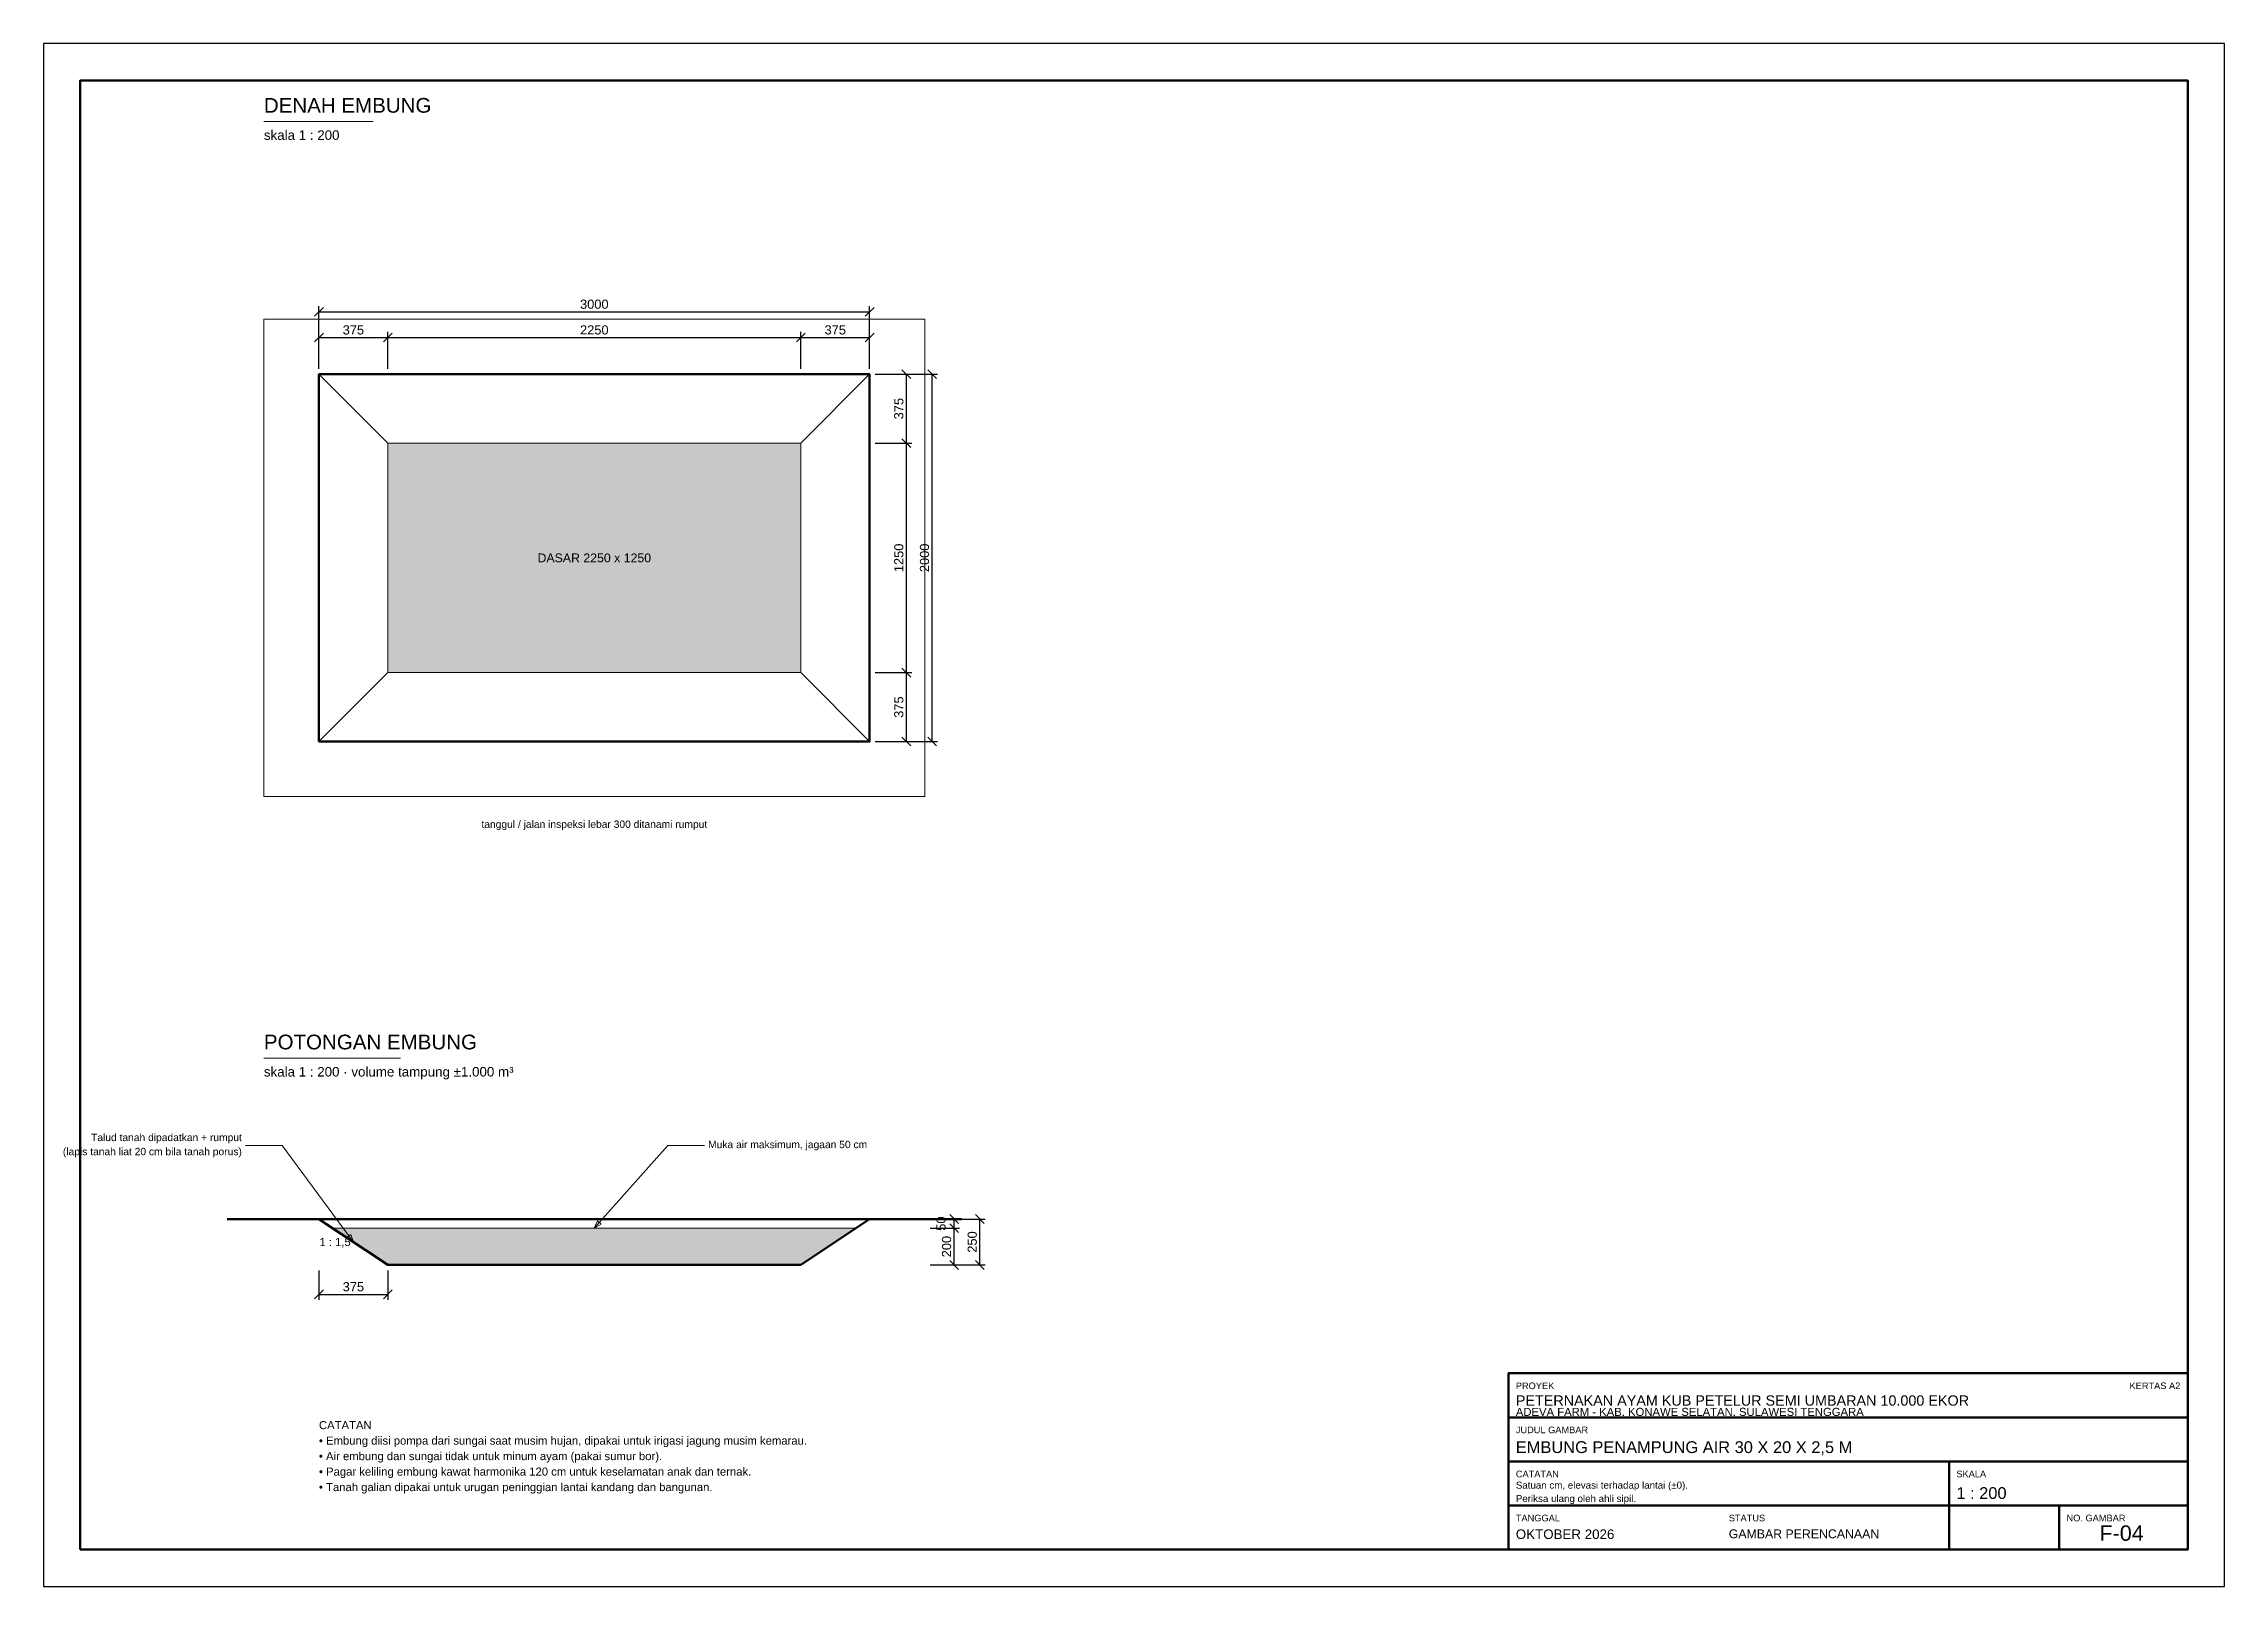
# Model space of a CAD drawing. Header units: centimetres. Extents: x 0 to 29730, y 0 to 8400.
# Drawn here: x 17850 to 29730, y 0 to 8400 of the extents above; entities that cross this region are included whole.
import ezdxf
from ezdxf.enums import TextEntityAlignment as Align

# ---------------------------------------------------------------- set-up
doc = ezdxf.new("R2010")
doc.units = ezdxf.units.CM
for name, color, linetype, lineweight in [('A-AIR', 5, 'CONTINUOUS', 18), ('A-DIM', 140, 'CONTINUOUS', 13), ('A-FRAME', 7, 'CONTINUOUS', 50), ('A-HATCH', 8, 'CONTINUOUS', 9), ('A-LANSKAP', 82, 'CONTINUOUS', 13), ('A-TANAH', 34, 'CONTINUOUS', 18), ('A-TEKS', 7, 'CONTINUOUS', 18)]:
    doc.layers.add(name, color=color, linetype=linetype, lineweight=lineweight)
doc.styles.add('ARIAL', font='arial.ttf')
doc.dimstyles.new('D200', dxfattribs={"dimtxt": 50, "dimasz": 40, "dimexe": 30, "dimexo": 30, "dimgap": 16, "dimtad": 1, "dimdec": 0, "dimtxsty": 'ARIAL', "dimtsz": 24, "dimcen": 2.5, "dimclrd": 140, "dimclre": 140, "dimclrt": 250, "dimazin": 3, "dimtfac": 1, "dimtmove": 0, "dimatfit": 3})

msp = doc.modelspace()

# ---------------------------------------------------------------- texts
at = {"layer": 'A-TEKS', "style": 'ARIAL'}
for s, p in [('DENAH EMBUNG', (19050, 8000)), ('POTONGAN EMBUNG', (19050, 2900))]:
    msp.add_text(s, height=80, dxfattribs=at).set_placement(p, align=Align.BOTTOM_LEFT)
for s, height, p in [('skala 1 : 200', 52, (19050, 7928)), ('skala 1 : 200 · volume tampung ±1.000 m³', 52, (19050, 2828)), ('PROYEK', 36, (25870, 1110)), ('ADEVA FARM - KAB. KONAWE SELATAN, SULAWESI TENGGARA', 44, (25870, 972)), ('PETERNAKAN AYAM KUB PETELUR SEMI UMBARAN 10.000 EKOR', 56, (25870, 1040)), ('JUDUL GAMBAR', 36, (25870, 870)), ('EMBUNG PENAMPUNG AIR 30 X 20 X 2,5 M', 64, (25870, 790)), ('CATATAN', 36, (25870, 630)), ('SKALA', 36, (28270, 630)), ('1 : 200', 64, (28270, 540)), ('TANGGAL', 36, (25870, 390)), ('STATUS', 36, (27030, 390)), ('NO. GAMBAR', 36, (28870, 390)), ('OKTOBER 2026', 52, (25870, 310)), ('GAMBAR PERENCANAAN', 48, (27030, 310))]:
    msp.add_text(s, height=height, dxfattribs=at).set_placement(p, align=Align.TOP_LEFT)
for s, height, p in [('DASAR 2250 x 1250', 48, (20850, 5600)), ('tanggul / jalan inspeksi lebar 300 ditanami rumput', 40, (20850, 4150)), ('1 : 1,5', 44, (19437.5, 1875)), ('F-04', 84, (29170, 290))]:
    msp.add_text(s, height=height, dxfattribs=at).set_placement(p, align=Align.MIDDLE_CENTER)
msp.add_text('KERTAS A2', height=36, dxfattribs=at).set_placement((29490, 1110), align=Align.TOP_RIGHT)
at = {"layer": 'A-TEKS', "line_spacing_factor": 1.15, "style": 'ARIAL'}
for s, insert, char_height, attachment_point in [('Talud tanah dipadatkan + rumput\\P(lapis tanah liat 20 cm bila tanah porus)', (18930, 2400), 40, 6), ('Muka air maksimum, jagaan 50 cm', (21470, 2400), 40, 4), ('Satuan cm, elevasi terhadap lantai (±0).\\PPeriksa ulang oleh ahli sipil.', (25870, 570), 38, 1)]:
    msp.add_mtext(s, dxfattribs=dict(at, insert=insert, char_height=char_height, attachment_point=attachment_point))
at = {"layer": 'A-TEKS', "insert": (19350, 900), "char_height": 44, "width": 8000, "attachment_point": 1, "line_spacing_factor": 1.15, "style": 'ARIAL'}
msp.add_mtext('CATATAN\\P• Embung diisi pompa dari sungai saat musim hujan, dipakai untuk irigasi jagung musim kemarau.\\P• Air embung dan sungai tidak untuk minum ayam (pakai sumur bor).\\P• Pagar keliling embung kawat harmonika 120 cm untuk keselamatan anak dan ternak.\\P• Tanah galian dipakai untuk urugan peninggian lantai kandang dan bangunan.', dxfattribs=at)

# ---------------------------------------------------------------- dimensions: what is measured, and where the dimension line sits
at = {"layer": 'A-DIM'}
for base, p1, p2 in [((19350, 6940), (19350, 6600), (22350, 6600)), ((19350, 6800), (19350, 6600), (19725, 6600)), ((19725, 6800), (19725, 6600), (21975, 6600)), ((21975, 6800), (21975, 6600), (22350, 6600)), ((19350, 1590), (19350, 1750), (19725, 1750))]:
    msp.add_linear_dim(base=base, p1=p1, p2=p2, dimstyle='D200', dxfattribs=at).render()
for base, p1, p2 in [((22550, 6225), (22350, 6225), (22350, 6600)), ((22690, 4600), (22350, 4600), (22350, 6600)), ((22550, 4975), (22350, 4975), (22350, 6225)), ((22550, 4600), (22350, 4600), (22350, 4975)), ((22810, 1950), (22650, 1950), (22650, 2000)), ((22950, 1750), (22650, 1750), (22650, 2000)), ((22810, 1750), (22650, 1750), (22650, 1950))]:
    msp.add_linear_dim(base=base, p1=p1, p2=p2, angle=90, dimstyle='D200', dxfattribs=at).render()

# ---------------------------------------------------------------- hatches: boundary and pattern name
at = {"layer": 'A-HATCH', "true_color": 0xb0d0ec}
h = msp.add_hatch(color=8, dxfattribs=at)
h.dxf.hatch_style = 1
h.paths.add_polyline_path([(19725, 4975), (21975, 4975), (21975, 6225), (19725, 6225)])
h = msp.add_hatch(color=8, dxfattribs=at)
h.dxf.hatch_style = 1
h.paths.add_polyline_path([(19425, 1950), (19725, 1750), (21975, 1750), (22275, 1950)])

# ---------------------------------------------------------------- linework, layer by layer
at = {"layer": 'A-AIR'}
for p, q in [((19350, 6600), (19725, 6225)), ((22350, 6600), (21975, 6225)), ((19350, 4600), (19725, 4975)), ((22350, 4600), (21975, 4975)), ((19425, 1950), (22275, 1950))]:
    msp.add_line(p, q, dxfattribs=at)
at = {"layer": 'A-AIR', "lineweight": 50}
msp.add_lwpolyline([(19350, 4600), (22350, 4600), (22350, 6600), (19350, 6600)], close=True, dxfattribs=at)
at = {"layer": 'A-AIR'}
msp.add_lwpolyline([(19725, 4975), (21975, 4975), (21975, 6225), (19725, 6225)], close=True, dxfattribs=at)
at = {"layer": 'A-AIR', "lineweight": 50}
msp.add_lwpolyline([(19350, 2000), (19725, 1750), (21975, 1750), (22350, 2000)], dxfattribs=at)
at = {"layer": 'A-DIM'}
for points in [[(19537.5, 1875), (19150, 2400), (18950, 2400)], [(20850, 1950), (21250, 2400), (21450, 2400)]]:
    msp.add_lwpolyline(points, dxfattribs=at)
for points in [[(19537.5, 1875), (19523, 1916.5), (19502.1, 1901.1)], [(20850, 1950), (20887.6, 1972.8), (20868.2, 1990.1)]]:
    msp.add_lwpolyline(points, close=True, dxfattribs=at)
at = {"layer": 'A-FRAME'}
for p, q in [((25830, 920), (29530, 920)), ((25830, 680), (29530, 680)), ((28230, 200), (28230, 680)), ((25830, 440), (29530, 440)), ((28830, 200), (28830, 440))]:
    msp.add_line(p, q, dxfattribs=at)
at = {"layer": 'A-FRAME', "lineweight": 25}
msp.add_lwpolyline([(17850, 0), (29730, 0), (29730, 8400), (17850, 8400)], close=True, dxfattribs=at)
at = {"layer": 'A-FRAME'}
for points in [[(18050, 200), (29530, 200), (29530, 8200), (18050, 8200)], [(25830, 200), (29530, 200), (29530, 1160), (25830, 1160)]]:
    msp.add_lwpolyline(points, close=True, dxfattribs=at)
at = {"layer": 'A-LANSKAP'}
msp.add_lwpolyline([(19050, 4300), (22650, 4300), (22650, 6900), (19050, 6900)], close=True, dxfattribs=at)
at = {"layer": 'A-TANAH', "lineweight": 50}
msp.add_line((18850, 2000), (22850, 2000), dxfattribs=at)
at = {"layer": 'A-TEKS'}
for p, q in [((19050, 7976), (19645.2, 7976)), ((19050, 2876), (19794, 2876))]:
    msp.add_line(p, q, dxfattribs=at)

msp.set_redraw_order([(e.dxf.handle, doc.entitydb.next_handle()) for e in msp.query("TEXT MTEXT ATTDEF DIMENSION ARC_DIMENSION")])  # texts and dimensions are drawn at this point

doc.saveas('drawing.dxf')
